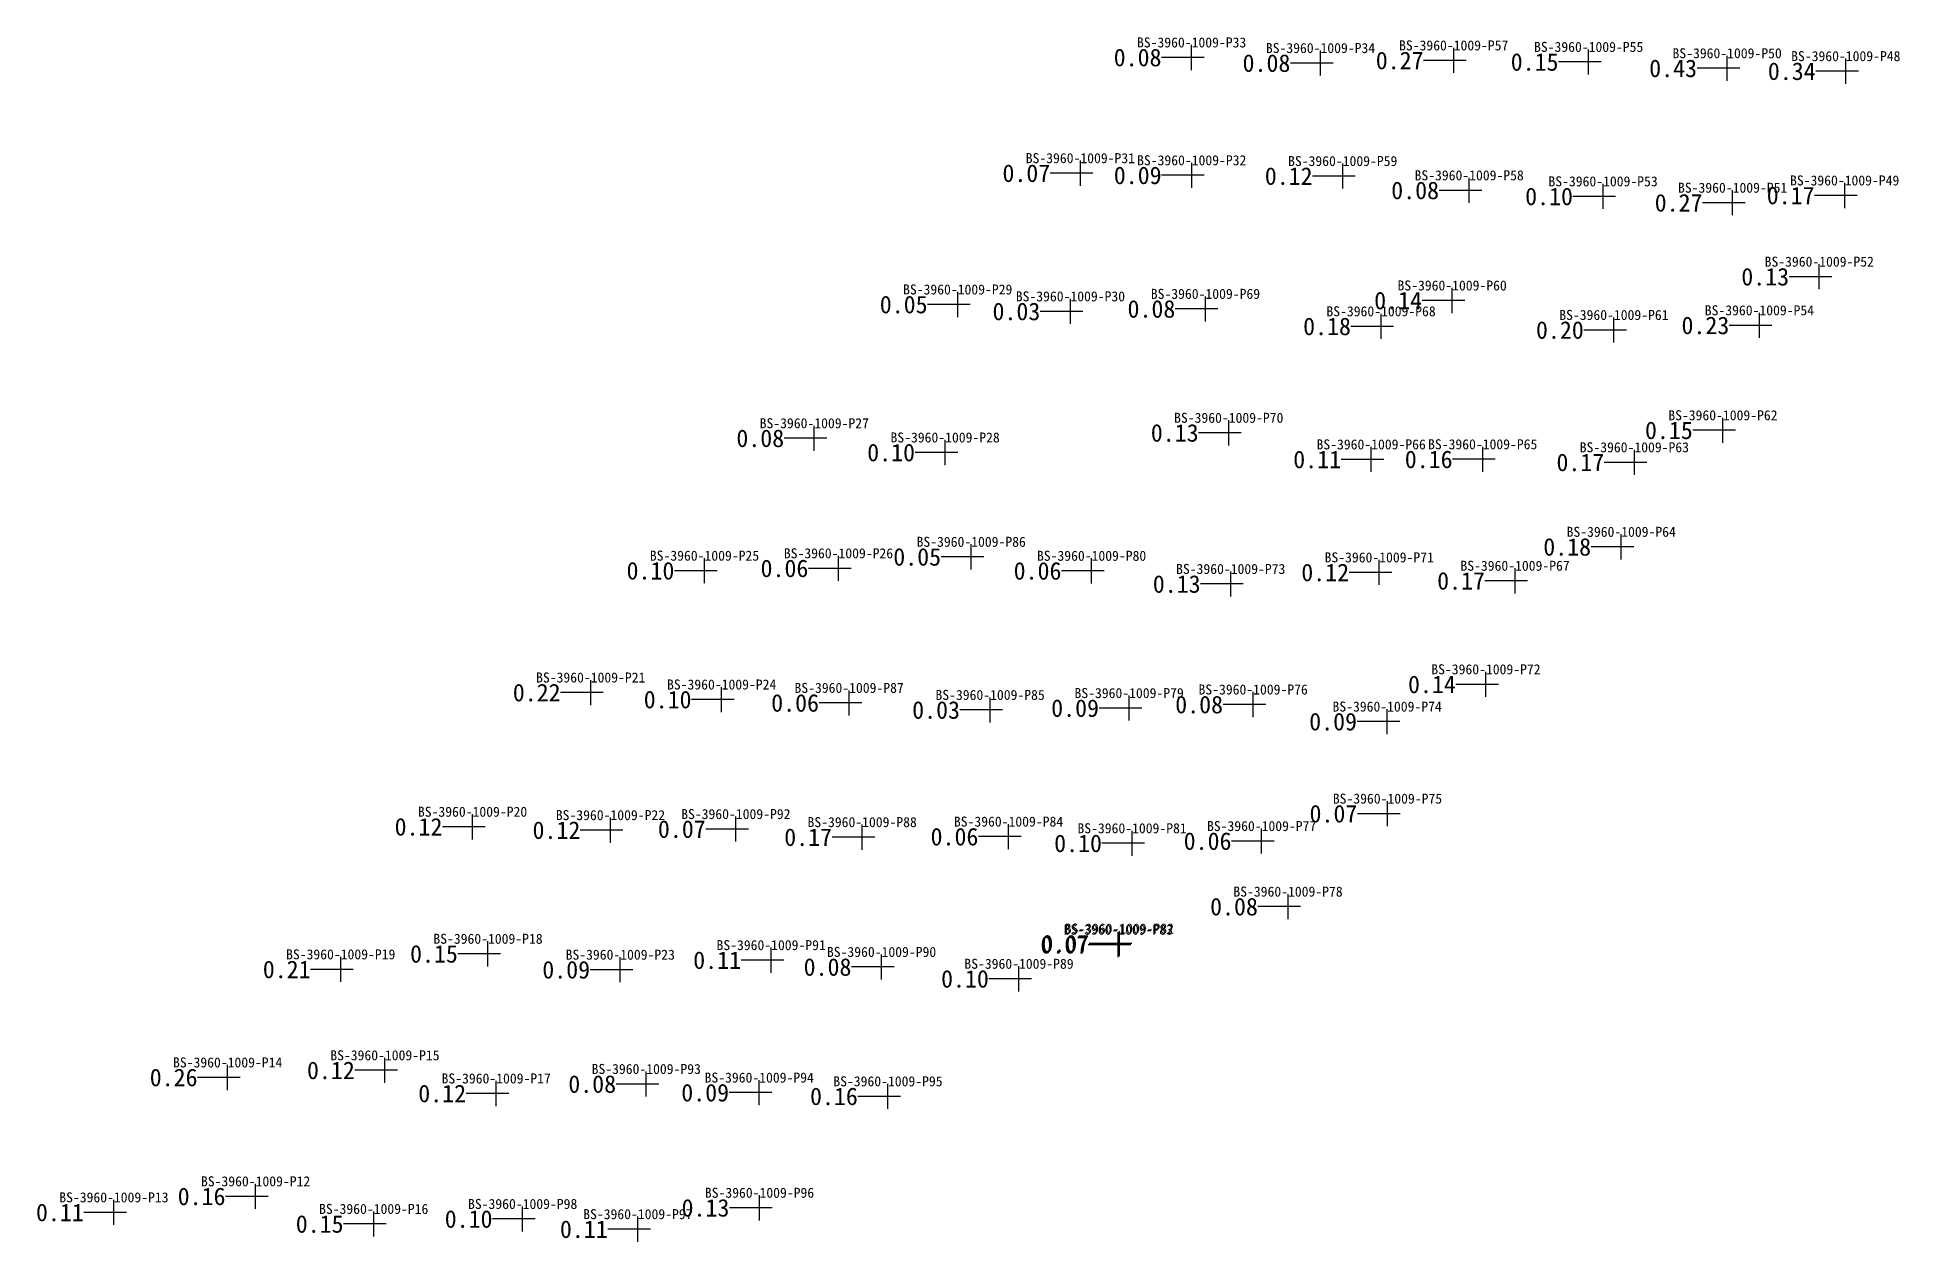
# Model space of a CAD drawing. Header units: inches. Extents: x 469908 to 470062, y 4349724 to 4349845.
# Drawn here: x 469950.6 to 470024.8, y 4349770.4 to 4349818.4 of the extents above; entities that cross this region are included whole.
import ezdxf
from ezdxf.enums import TextEntityAlignment as Align

# ---------------------------------------------------------------- set-up
doc = ezdxf.new("R2010")
doc.units = ezdxf.units.IN
doc.header["$MEASUREMENT"] = 0
for name, color, linetype, lineweight in [('孔口文字', 7, 'Continuous', 0), ('点', 7, 'Continuous', 0), ('线条', 7, 'Continuous', 0), ('钻孔', 7, 'Continuous', 0)]:
    doc.layers.add(name, color=color, linetype=linetype, lineweight=lineweight)
doc.styles.add('3dmine_textStyle_2', font='simsunb.ttf', dxfattribs={"height": 1})

msp = doc.modelspace()

# ---------------------------------------------------------------- texts
at = {"layer": '孔口文字', "color": 138, "linetype": 'Continuous', "lineweight": 0, "true_color": 0x004c4c, "style": '3dmine_textStyle_2'}
for s, p in [('BS-3960-1009-P33', (469996.627, 4349817.949, 3958.533)), ('BS-3960-1009-P57', (470007.069, 4349817.831, 3956.798)), ('BS-3960-1009-P34', (470001.762, 4349817.726, 3957.793)), ('BS-3960-1009-P55', (470012.446, 4349817.771, 3956.545)), ('BS-3960-1009-P50', (470017.964, 4349817.518, 3956.239)), ('BS-3960-1009-P48', (470022.692, 4349817.403, 3955.993)), ('BS-3960-1009-P31', (469992.194, 4349813.337, 3959.92)), ('BS-3960-1009-P32', (469996.631, 4349813.253, 3958.812)), ('BS-3960-1009-P59', (470002.647, 4349813.223, 3957.641)), ('BS-3960-1009-P58', (470007.686, 4349812.653, 3956.856)), ('BS-3960-1009-P53', (470013.021, 4349812.413, 3956.379)), ('BS-3960-1009-P51', (470018.183, 4349812.159, 3956.181)), ('BS-3960-1009-P49', (470022.647, 4349812.449, 3956.145)), ('BS-3960-1009-P52', (470021.634, 4349809.212, 3956.14)), ('BS-3960-1009-P60', (470007.007, 4349808.263, 3956.946)), ('BS-3960-1009-P29', (469987.307, 4349808.104, 3960.315)), ('BS-3960-1009-P30', (469991.798, 4349807.829, 3960.406)), ('BS-3960-1009-P69', (469997.178, 4349807.929, 3959.553)), ('BS-3960-1009-P68', (470004.175, 4349807.234, 3957.406)), ('BS-3960-1009-P61', (470013.452, 4349807.088, 3956.518)), ('BS-3960-1009-P54', (470019.25, 4349807.273, 3956.302)), ('BS-3960-1009-P70', (469998.106, 4349802.989, 3959.322)), ('BS-3960-1009-P62', (470017.796, 4349803.091, 3956.435)), ('BS-3960-1009-P27', (469981.593, 4349802.774, 3960.328)), ('BS-3960-1009-P28', (469986.806, 4349802.206, 3960.413)), ('BS-3960-1009-P66', (470003.781, 4349801.93, 3957.758)), ('BS-3960-1009-P65', (470008.225, 4349801.935, 3956.835)), ('BS-3960-1009-P63', (470014.268, 4349801.814, 3956.624)), ('BS-3960-1009-P86', (469987.845, 4349798.048, 3960.418)), ('BS-3960-1009-P64', (470013.744, 4349798.446, 3956.953)), ('BS-3960-1009-P25', (469977.218, 4349797.495, 3960.423)), ('BS-3960-1009-P26', (469982.557, 4349797.59, 3960.321)), ('BS-3960-1009-P80', (469992.641, 4349797.49, 3960.29)), ('BS-3960-1009-P71', (470004.102, 4349797.427, 3957.901)), ('BS-3960-1009-P67', (470009.514, 4349797.093, 3957.532)), ('BS-3960-1009-P73', (469998.185, 4349796.966, 3958.884)), ('BS-3960-1009-P21', (469972.685, 4349792.64, 3960.329)), ('BS-3960-1009-P72', (470008.354, 4349792.967, 3958.117)), ('BS-3960-1009-P24', (469977.902, 4349792.361, 3960.44)), ('BS-3960-1009-P87', (469982.981, 4349792.227, 3960.319)), ('BS-3960-1009-P85', (469988.598, 4349791.946, 3960.088)), ('BS-3960-1009-P79', (469994.137, 4349792.02, 3959.677)), ('BS-3960-1009-P76', (469999.079, 4349792.162, 3959.393)), ('BS-3960-1009-P74', (470004.417, 4349791.482, 3958.742)), ('BS-3960-1009-P75', (470004.43, 4349787.813, 3959.315)), ('BS-3960-1009-P20', (469967.977, 4349787.29, 3960.347)), ('BS-3960-1009-P22', (469973.471, 4349787.156, 3960.157)), ('BS-3960-1009-P92', (469978.467, 4349787.198, 3960.186)), ('BS-3960-1009-P88', (469983.5, 4349786.877, 3960.113)), ('BS-3960-1009-P84', (469989.332, 4349786.897, 3960.024)), ('BS-3960-1009-P81', (469994.255, 4349786.632, 3960.067)), ('BS-3960-1009-P77', (469999.416, 4349786.72, 3959.824)), ('BS-3960-1009-P78', (470000.468, 4349784.108, 3959.984)), ('BS-3960-1009-P18', (469968.592, 4349782.227, 3960.208)), ('BS-3960-1009-P83', (469993.706, 4349782.589, 3960.121)), ('BS-3960-1009-P82', (469993.747, 4349782.635, 3960.148)), ('BS-3960-1009-P19', (469962.724, 4349781.607, 3960.429)), ('BS-3960-1009-P23', (469973.861, 4349781.594, 3960.049)), ('BS-3960-1009-P91', (469979.874, 4349781.975, 3960.243)), ('BS-3960-1009-P90', (469984.273, 4349781.703, 3960.169)), ('BS-3960-1009-P89', (469989.749, 4349781.231, 3960.154)), ('BS-3960-1009-P14', (469958.219, 4349777.3, 3960.585)), ('BS-3960-1009-P15', (469964.485, 4349777.585, 3960.541)), ('BS-3960-1009-P93', (469974.897, 4349777.039, 3960.401)), ('BS-3960-1009-P17', (469968.919, 4349776.661, 3960.495)), ('BS-3960-1009-P94', (469979.398, 4349776.695, 3960.702)), ('BS-3960-1009-P95', (469984.528, 4349776.548, 3960.419)), ('BS-3960-1009-P12', (469959.333, 4349772.562, 3960.726)), ('BS-3960-1009-P13', (469953.687, 4349771.922, 3960.841)), ('BS-3960-1009-P96', (469979.41, 4349772.106, 3960.888)), ('BS-3960-1009-P16', (469964.038, 4349771.462, 3960.724)), ('BS-3960-1009-P98', (469969.973, 4349771.66, 3960.646)), ('BS-3960-1009-P97', (469974.563, 4349771.253, 3960.764))]:
    msp.add_text(s, height=0.4, dxfattribs=at).set_placement(p, align=Align.CENTER)
at = {"layer": '钻孔', "color": 8, "linetype": 'Continuous', "lineweight": 0, "true_color": 0x808080, "style": '3dmine_textStyle_2'}
for s, p in [('0.08', (469995.427, 4349817.549, 3958.533)), ('0.08', (470000.562, 4349817.326, 3957.793)), ('0.27', (470005.869, 4349817.431, 3956.798)), ('0.15', (470011.246, 4349817.371, 3956.545)), ('0.43', (470016.764, 4349817.118, 3956.239)), ('0.34', (470021.492, 4349817.003, 3955.993)), ('0.07', (469990.994, 4349812.937, 3959.92)), ('0.09', (469995.431, 4349812.853, 3958.812)), ('0.12', (470001.447, 4349812.823, 3957.641)), ('0.08', (470006.486, 4349812.253, 3956.856)), ('0.10', (470011.821, 4349812.013, 3956.379)), ('0.17', (470021.447, 4349812.049, 3956.145)), ('0.27', (470016.983, 4349811.759, 3956.181)), ('0.13', (470020.434, 4349808.812, 3956.14)), ('0.05', (469986.107, 4349807.704, 3960.315)), ('0.08', (469995.978, 4349807.529, 3959.553)), ('0.14', (470005.807, 4349807.863, 3956.946)), ('0.03', (469990.598, 4349807.429, 3960.406)), ('0.18', (470002.975, 4349806.834, 3957.406)), ('0.23', (470018.05, 4349806.873, 3956.302)), ('0.20', (470012.252, 4349806.688, 3956.518)), ('0.08', (469980.393, 4349802.374, 3960.328)), ('0.13', (469996.906, 4349802.589, 3959.322)), ('0.15', (470016.596, 4349802.691, 3956.435)), ('0.10', (469985.606, 4349801.806, 3960.413)), ('0.11', (470002.581, 4349801.53, 3957.758)), ('0.16', (470007.025, 4349801.535, 3956.835)), ('0.17', (470013.068, 4349801.414, 3956.624)), ('0.18', (470012.544, 4349798.046, 3956.953)), ('0.10', (469976.018, 4349797.095, 3960.423)), ('0.06', (469981.357, 4349797.19, 3960.321)), ('0.05', (469986.645, 4349797.648, 3960.418)), ('0.06', (469991.441, 4349797.09, 3960.29)), ('0.13', (469996.985, 4349796.566, 3958.884)), ('0.12', (470002.902, 4349797.027, 3957.901)), ('0.17', (470008.314, 4349796.693, 3957.532)), ('0.22', (469971.485, 4349792.24, 3960.329)), ('0.10', (469976.702, 4349791.961, 3960.44)), ('0.14', (470007.154, 4349792.567, 3958.117)), ('0.06', (469981.781, 4349791.827, 3960.319)), ('0.03', (469987.398, 4349791.546, 3960.088)), ('0.09', (469992.937, 4349791.62, 3959.677)), ('0.08', (469997.879, 4349791.762, 3959.393)), ('0.09', (470003.217, 4349791.082, 3958.742)), ('0.12', (469966.777, 4349786.89, 3960.347)), ('0.12', (469972.271, 4349786.756, 3960.157)), ('0.07', (469977.267, 4349786.798, 3960.186)), ('0.07', (470003.23, 4349787.413, 3959.315)), ('0.17', (469982.3, 4349786.477, 3960.113)), ('0.06', (469988.132, 4349786.497, 3960.024)), ('0.10', (469993.055, 4349786.232, 3960.067)), ('0.06', (469998.216, 4349786.32, 3959.824)), ('0.08', (469999.268, 4349783.708, 3959.984)), ('0.07', (469992.547, 4349782.235, 3960.148)), ('0.15', (469967.392, 4349781.827, 3960.208)), ('0.11', (469978.674, 4349781.575, 3960.243)), ('0.07', (469992.506, 4349782.189, 3960.121)), ('0.21', (469961.524, 4349781.207, 3960.429)), ('0.09', (469972.661, 4349781.194, 3960.049)), ('0.08', (469983.073, 4349781.303, 3960.169)), ('0.10', (469988.549, 4349780.831, 3960.154)), ('0.12', (469963.285, 4349777.185, 3960.541)), ('0.26', (469957.019, 4349776.9, 3960.585)), ('0.08', (469973.697, 4349776.639, 3960.401)), ('0.12', (469967.719, 4349776.261, 3960.495)), ('0.09', (469978.198, 4349776.295, 3960.702)), ('0.16', (469983.328, 4349776.148, 3960.419)), ('0.16', (469958.133, 4349772.162, 3960.726)), ('0.11', (469952.487, 4349771.522, 3960.841)), ('0.10', (469968.773, 4349771.26, 3960.646)), ('0.13', (469978.21, 4349771.706, 3960.888)), ('0.15', (469962.838, 4349771.062, 3960.724)), ('0.11', (469973.363, 4349770.853, 3960.764))]:
    msp.add_text(s, height=0.7, dxfattribs=at).set_placement(p, align=Align.MIDDLE_RIGHT)

# ---------------------------------------------------------------- hatches: boundary and pattern name
at = {"layer": '钻孔', "linetype": 'Continuous', "lineweight": 0, "true_color": 0x808080, "extrusion": (0, 1, 0)}
for points in [[(-469997.627, 3949.533), (-469996.627, 3949.533), (-469996.627, 3958.533), (-469997.627, 3958.533)], [(-470002.762, 3949.793), (-470001.762, 3949.793), (-470001.762, 3957.793), (-470002.762, 3957.793)], [(-470008.069, 3949.798), (-470007.069, 3949.798), (-470007.069, 3956.798), (-470008.069, 3956.798)], [(-470013.446, 3949.545), (-470012.446, 3949.545), (-470012.446, 3956.545), (-470013.446, 3956.545)], [(-470018.964, 3950.239), (-470017.964, 3950.239), (-470017.964, 3956.239), (-470018.964, 3956.239)], [(-470023.692, 3949.993), (-470022.692, 3949.993), (-470022.692, 3955.993), (-470023.692, 3955.993)], [(-469993.194, 3949.92), (-469992.194, 3949.92), (-469992.194, 3959.92), (-469993.194, 3959.92)], [(-469997.631, 3949.812), (-469996.631, 3949.812), (-469996.631, 3958.812), (-469997.631, 3958.812)], [(-470003.647, 3949.641), (-470002.647, 3949.641), (-470002.647, 3957.641), (-470003.647, 3957.641)], [(-470008.686, 3949.856), (-470007.686, 3949.856), (-470007.686, 3956.856), (-470008.686, 3956.856)], [(-470014.021, 3950.379), (-470013.021, 3950.379), (-470013.021, 3956.379), (-470014.021, 3956.379)], [(-470019.183, 3950.181), (-470018.183, 3950.181), (-470018.183, 3956.181), (-470019.183, 3956.181)], [(-470023.647, 3950.145), (-470022.647, 3950.145), (-470022.647, 3956.145), (-470023.647, 3956.145)], [(-470022.634, 3950.14), (-470021.634, 3950.14), (-470021.634, 3956.14), (-470022.634, 3956.14)], [(-470008.007, 3949.946), (-470007.007, 3949.946), (-470007.007, 3956.946), (-470008.007, 3956.946)], [(-469988.307, 3950.315), (-469987.307, 3950.315), (-469987.307, 3960.315), (-469988.307, 3960.315)], [(-469992.798, 3950.406), (-469991.798, 3950.406), (-469991.798, 3960.406), (-469992.798, 3960.406)], [(-469998.178, 3949.553), (-469997.178, 3949.553), (-469997.178, 3959.553), (-469998.178, 3959.553)], [(-470005.175, 3950.406), (-470004.175, 3950.406), (-470004.175, 3957.406), (-470005.175, 3957.406)], [(-470014.452, 3949.518), (-470013.452, 3949.518), (-470013.452, 3956.518), (-470014.452, 3956.518)], [(-470020.25, 3950.302), (-470019.25, 3950.302), (-470019.25, 3956.302), (-470020.25, 3956.302)], [(-470018.796, 3950.435), (-470017.796, 3950.435), (-470017.796, 3956.435), (-470018.796, 3956.435)], [(-469982.593, 3950.328), (-469981.593, 3950.328), (-469981.593, 3960.328), (-469982.593, 3960.328)], [(-469999.106, 3950.322), (-469998.106, 3950.322), (-469998.106, 3959.322), (-469999.106, 3959.322)], [(-469987.806, 3950.413), (-469986.806, 3950.413), (-469986.806, 3960.413), (-469987.806, 3960.413)], [(-470004.781, 3949.758), (-470003.781, 3949.758), (-470003.781, 3957.758), (-470004.781, 3957.758)], [(-470009.225, 3949.835), (-470008.225, 3949.835), (-470008.225, 3956.835), (-470009.225, 3956.835)], [(-470015.268, 3949.624), (-470014.268, 3949.624), (-470014.268, 3956.624), (-470015.268, 3956.624)], [(-469988.845, 3950.418), (-469987.845, 3950.418), (-469987.845, 3960.418), (-469988.845, 3960.418)], [(-470014.744, 3949.953), (-470013.744, 3949.953), (-470013.744, 3956.953), (-470014.744, 3956.953)], [(-469978.218, 3950.423), (-469977.218, 3950.423), (-469977.218, 3960.423), (-469978.218, 3960.423)], [(-469983.557, 3950.321), (-469982.557, 3950.321), (-469982.557, 3960.321), (-469983.557, 3960.321)], [(-469993.641, 3950.29), (-469992.641, 3950.29), (-469992.641, 3960.29), (-469993.641, 3960.29)], [(-470005.102, 3949.901), (-470004.102, 3949.901), (-470004.102, 3957.901), (-470005.102, 3957.901)], [(-470010.514, 3949.532), (-470009.514, 3949.532), (-470009.514, 3957.532), (-470010.514, 3957.532)], [(-469999.185, 3949.884), (-469998.185, 3949.884), (-469998.185, 3958.884), (-469999.185, 3958.884)], [(-469973.685, 3950.329), (-469972.685, 3950.329), (-469972.685, 3960.329), (-469973.685, 3960.329)], [(-470009.354, 3950.117), (-470008.354, 3950.117), (-470008.354, 3958.117), (-470009.354, 3958.117)], [(-469978.902, 3950.44), (-469977.902, 3950.44), (-469977.902, 3960.44), (-469978.902, 3960.44)], [(-469983.981, 3950.319), (-469982.981, 3950.319), (-469982.981, 3960.319), (-469983.981, 3960.319)], [(-469989.598, 3950.088), (-469988.598, 3950.088), (-469988.598, 3960.088), (-469989.598, 3960.088)], [(-469995.137, 3949.677), (-469994.137, 3949.677), (-469994.137, 3959.677), (-469995.137, 3959.677)], [(-470000.079, 3950.393), (-469999.079, 3950.393), (-469999.079, 3959.393), (-470000.079, 3959.393)], [(-470005.417, 3949.742), (-470004.417, 3949.742), (-470004.417, 3958.742), (-470005.417, 3958.742)], [(-470005.43, 3950.315), (-470004.43, 3950.315), (-470004.43, 3959.315), (-470005.43, 3959.315)], [(-469968.977, 3950.347), (-469967.977, 3950.347), (-469967.977, 3960.347), (-469968.977, 3960.347)], [(-469974.471, 3950.157), (-469973.471, 3950.157), (-469973.471, 3960.157), (-469974.471, 3960.157)], [(-469979.467, 3950.186), (-469978.467, 3950.186), (-469978.467, 3960.186), (-469979.467, 3960.186)], [(-469984.5, 3950.113), (-469983.5, 3950.113), (-469983.5, 3960.113), (-469984.5, 3960.113)], [(-469990.332, 3950.024), (-469989.332, 3950.024), (-469989.332, 3960.024), (-469990.332, 3960.024)], [(-470000.416, 3949.824), (-469999.416, 3949.824), (-469999.416, 3959.824), (-470000.416, 3959.824)], [(-469995.255, 3950.067), (-469994.255, 3950.067), (-469994.255, 3960.067), (-469995.255, 3960.067)], [(-470001.468, 3949.984), (-470000.468, 3949.984), (-470000.468, 3959.984), (-470001.468, 3959.984)], [(-469994.706, 3950.121), (-469993.706, 3950.121), (-469993.706, 3960.121), (-469994.706, 3960.121)], [(-469994.747, 3950.148), (-469993.747, 3950.148), (-469993.747, 3960.148), (-469994.747, 3960.148)], [(-469963.724, 3950.429), (-469962.724, 3950.429), (-469962.724, 3960.429), (-469963.724, 3960.429)], [(-469969.592, 3950.208), (-469968.592, 3950.208), (-469968.592, 3960.208), (-469969.592, 3960.208)], [(-469974.861, 3950.049), (-469973.861, 3950.049), (-469973.861, 3960.049), (-469974.861, 3960.049)], [(-469980.874, 3950.243), (-469979.874, 3950.243), (-469979.874, 3960.243), (-469980.874, 3960.243)], [(-469985.273, 3950.169), (-469984.273, 3950.169), (-469984.273, 3960.169), (-469985.273, 3960.169)], [(-469990.749, 3950.154), (-469989.749, 3950.154), (-469989.749, 3960.154), (-469990.749, 3960.154)], [(-469959.219, 3949.585), (-469958.219, 3949.585), (-469958.219, 3960.585), (-469959.219, 3960.585)], [(-469965.485, 3949.541), (-469964.485, 3949.541), (-469964.485, 3960.541), (-469965.485, 3960.541)], [(-469969.919, 3950.495), (-469968.919, 3950.495), (-469968.919, 3960.495), (-469969.919, 3960.495)], [(-469975.897, 3950.401), (-469974.897, 3950.401), (-469974.897, 3960.401), (-469975.897, 3960.401)], [(-469980.398, 3949.702), (-469979.398, 3949.702), (-469979.398, 3960.702), (-469980.398, 3960.702)], [(-469985.528, 3950.419), (-469984.528, 3950.419), (-469984.528, 3960.419), (-469985.528, 3960.419)], [(-469954.687, 3949.841), (-469953.687, 3949.841), (-469953.687, 3960.841), (-469954.687, 3960.841)], [(-469960.333, 3949.726), (-469959.333, 3949.726), (-469959.333, 3960.726), (-469960.333, 3960.726)], [(-469980.41, 3949.888), (-469979.41, 3949.888), (-469979.41, 3960.888), (-469980.41, 3960.888)], [(-469965.038, 3949.724), (-469964.038, 3949.724), (-469964.038, 3960.724), (-469965.038, 3960.724)], [(-469970.973, 3949.646), (-469969.973, 3949.646), (-469969.973, 3960.646), (-469970.973, 3960.646)], [(-469975.563, 3949.764), (-469974.563, 3949.764), (-469974.563, 3960.764), (-469975.563, 3960.764)]]:
    msp.add_hatch(color=8, dxfattribs=at).paths.add_polyline_path(points, flags=0)

# ---------------------------------------------------------------- linework, layer by layer
at = {"layer": '点', "color": 138, "linetype": 'Continuous', "lineweight": 0, "true_color": 0x004c4c}
for points, elevation in [([(469997.127, 4349817.549), (469996.127, 4349817.549)], 3958.533), ([(469996.627, 4349817.049), (469996.627, 4349818.049)], 3958.533), ([(470001.762, 4349816.826), (470001.762, 4349817.826)], 3957.793), ([(470007.069, 4349816.931), (470007.069, 4349817.931)], 3956.798), ([(470012.446, 4349816.871), (470012.446, 4349817.871)], 3956.545), ([(470017.964, 4349816.618), (470017.964, 4349817.618)], 3956.239), ([(470022.692, 4349816.503), (470022.692, 4349817.503)], 3955.993), ([(470002.262, 4349817.326), (470001.262, 4349817.326)], 3957.793), ([(470007.569, 4349817.431), (470006.569, 4349817.431)], 3956.798), ([(470012.946, 4349817.371), (470011.946, 4349817.371)], 3956.545), ([(470018.464, 4349817.118), (470017.464, 4349817.118)], 3956.239), ([(470023.192, 4349817.003), (470022.192, 4349817.003)], 3955.993), ([(469992.194, 4349812.437), (469992.194, 4349813.437)], 3959.92), ([(469996.631, 4349812.353), (469996.631, 4349813.353)], 3958.812), ([(470002.647, 4349812.323), (470002.647, 4349813.323)], 3957.641), ([(469992.694, 4349812.937), (469991.694, 4349812.937)], 3959.92), ([(469997.131, 4349812.853), (469996.131, 4349812.853)], 3958.812), ([(470003.147, 4349812.823), (470002.147, 4349812.823)], 3957.641), ([(470007.686, 4349811.753), (470007.686, 4349812.753)], 3956.856), ([(470013.021, 4349811.513), (470013.021, 4349812.513)], 3956.379), ([(470022.647, 4349811.549), (470022.647, 4349812.549)], 3956.145), ([(470008.186, 4349812.253), (470007.186, 4349812.253)], 3956.856), ([(470013.521, 4349812.013), (470012.521, 4349812.013)], 3956.379), ([(470018.683, 4349811.759), (470017.683, 4349811.759)], 3956.181), ([(470018.183, 4349811.259), (470018.183, 4349812.259)], 3956.181), ([(470023.147, 4349812.049), (470022.147, 4349812.049)], 3956.145), ([(470021.634, 4349808.312), (470021.634, 4349809.312)], 3956.14), ([(470022.134, 4349808.812), (470021.134, 4349808.812)], 3956.14), ([(469987.307, 4349807.204), (469987.307, 4349808.204)], 3960.315), ([(469991.798, 4349806.929), (469991.798, 4349807.929)], 3960.406), ([(469997.178, 4349807.029), (469997.178, 4349808.029)], 3959.553), ([(470007.507, 4349807.863), (470006.507, 4349807.863)], 3956.946), ([(470007.007, 4349807.363), (470007.007, 4349808.363)], 3956.946), ([(469987.807, 4349807.704), (469986.807, 4349807.704)], 3960.315), ([(469992.298, 4349807.429), (469991.298, 4349807.429)], 3960.406), ([(469997.678, 4349807.529), (469996.678, 4349807.529)], 3959.553), ([(470004.175, 4349806.334), (470004.175, 4349807.334)], 3957.406), ([(470013.452, 4349806.188), (470013.452, 4349807.188)], 3956.518), ([(470019.25, 4349806.373), (470019.25, 4349807.373)], 3956.302), ([(470004.675, 4349806.834), (470003.675, 4349806.834)], 3957.406), ([(470013.952, 4349806.688), (470012.952, 4349806.688)], 3956.518), ([(470019.75, 4349806.873), (470018.75, 4349806.873)], 3956.302), ([(469981.593, 4349801.874), (469981.593, 4349802.874)], 3960.328), ([(469998.106, 4349802.089), (469998.106, 4349803.089)], 3959.322), ([(470018.296, 4349802.691), (470017.296, 4349802.691)], 3956.435), ([(470017.796, 4349802.191), (470017.796, 4349803.191)], 3956.435), ([(469982.093, 4349802.374), (469981.093, 4349802.374)], 3960.328), ([(469986.806, 4349801.306), (469986.806, 4349802.306)], 3960.413), ([(469998.606, 4349802.589), (469997.606, 4349802.589)], 3959.322), ([(470003.781, 4349801.03), (470003.781, 4349802.03)], 3957.758), ([(470008.225, 4349801.035), (470008.225, 4349802.035)], 3956.835), ([(470014.268, 4349800.914), (470014.268, 4349801.914)], 3956.624), ([(469987.306, 4349801.806), (469986.306, 4349801.806)], 3960.413), ([(470004.281, 4349801.53), (470003.281, 4349801.53)], 3957.758), ([(470008.725, 4349801.535), (470007.725, 4349801.535)], 3956.835), ([(470014.768, 4349801.414), (470013.768, 4349801.414)], 3956.624), ([(470013.744, 4349797.546), (470013.744, 4349798.546)], 3956.953), ([(469977.218, 4349796.595), (469977.218, 4349797.595)], 3960.423), ([(469982.557, 4349796.69), (469982.557, 4349797.69)], 3960.321), ([(469988.345, 4349797.648), (469987.345, 4349797.648)], 3960.418), ([(469987.845, 4349797.148), (469987.845, 4349798.148)], 3960.418), ([(469992.641, 4349796.59), (469992.641, 4349797.59)], 3960.29), ([(470004.102, 4349796.527), (470004.102, 4349797.527)], 3957.901), ([(470014.244, 4349798.046), (470013.244, 4349798.046)], 3956.953), ([(469977.718, 4349797.095), (469976.718, 4349797.095)], 3960.423), ([(469983.057, 4349797.19), (469982.057, 4349797.19)], 3960.321), ([(469993.141, 4349797.09), (469992.141, 4349797.09)], 3960.29), ([(469998.185, 4349796.066), (469998.185, 4349797.066)], 3958.884), ([(470004.602, 4349797.027), (470003.602, 4349797.027)], 3957.901), ([(470010.014, 4349796.693), (470009.014, 4349796.693)], 3957.532), ([(470009.514, 4349796.193), (470009.514, 4349797.193)], 3957.532), ([(469998.685, 4349796.566), (469997.685, 4349796.566)], 3958.884), ([(470008.354, 4349792.067), (470008.354, 4349793.067)], 3958.117), ([(469973.185, 4349792.24), (469972.185, 4349792.24)], 3960.329), ([(469972.685, 4349791.74), (469972.685, 4349792.74)], 3960.329), ([(469977.902, 4349791.461), (469977.902, 4349792.461)], 3960.44), ([(469982.981, 4349791.327), (469982.981, 4349792.327)], 3960.319), ([(469999.079, 4349791.262), (469999.079, 4349792.262)], 3959.393), ([(470008.854, 4349792.567), (470007.854, 4349792.567)], 3958.117), ([(469978.402, 4349791.961), (469977.402, 4349791.961)], 3960.44), ([(469983.481, 4349791.827), (469982.481, 4349791.827)], 3960.319), ([(469989.098, 4349791.546), (469988.098, 4349791.546)], 3960.088), ([(469988.598, 4349791.046), (469988.598, 4349792.046)], 3960.088), ([(469994.637, 4349791.62), (469993.637, 4349791.62)], 3959.677), ([(469994.137, 4349791.12), (469994.137, 4349792.12)], 3959.677), ([(469999.579, 4349791.762), (469998.579, 4349791.762)], 3959.393), ([(470004.417, 4349790.582), (470004.417, 4349791.582)], 3958.742), ([(470004.917, 4349791.082), (470003.917, 4349791.082)], 3958.742), ([(470004.43, 4349786.913), (470004.43, 4349787.913)], 3959.315), ([(469967.977, 4349786.39), (469967.977, 4349787.39)], 3960.347), ([(469973.471, 4349786.256), (469973.471, 4349787.256)], 3960.157), ([(469978.467, 4349786.298), (469978.467, 4349787.298)], 3960.186), ([(470004.93, 4349787.413), (470003.93, 4349787.413)], 3959.315), ([(469968.477, 4349786.89), (469967.477, 4349786.89)], 3960.347), ([(469973.971, 4349786.756), (469972.971, 4349786.756)], 3960.157), ([(469978.967, 4349786.798), (469977.967, 4349786.798)], 3960.186), ([(469984, 4349786.477), (469983, 4349786.477)], 3960.113), ([(469983.5, 4349785.977), (469983.5, 4349786.977)], 3960.113), ([(469989.832, 4349786.497), (469988.832, 4349786.497)], 3960.024), ([(469989.332, 4349785.997), (469989.332, 4349786.997)], 3960.024), ([(469994.255, 4349785.732), (469994.255, 4349786.732)], 3960.067), ([(469999.916, 4349786.32), (469998.916, 4349786.32)], 3959.824), ([(469999.416, 4349785.82), (469999.416, 4349786.82)], 3959.824), ([(469994.755, 4349786.232), (469993.755, 4349786.232)], 3960.067), ([(470000.468, 4349783.208), (470000.468, 4349784.208)], 3959.984), ([(470000.968, 4349783.708), (469999.968, 4349783.708)], 3959.984), ([(469993.706, 4349781.689), (469993.706, 4349782.689)], 3960.121), ([(469993.747, 4349781.735), (469993.747, 4349782.735)], 3960.148), ([(469968.592, 4349781.327), (469968.592, 4349782.327)], 3960.208), ([(469979.874, 4349781.075), (469979.874, 4349782.075)], 3960.243), ([(469994.206, 4349782.189), (469993.206, 4349782.189)], 3960.121), ([(469994.247, 4349782.235), (469993.247, 4349782.235)], 3960.148), ([(469963.224, 4349781.207), (469962.224, 4349781.207)], 3960.429), ([(469962.724, 4349780.707), (469962.724, 4349781.707)], 3960.429), ([(469969.092, 4349781.827), (469968.092, 4349781.827)], 3960.208), ([(469974.361, 4349781.194), (469973.361, 4349781.194)], 3960.049), ([(469973.861, 4349780.694), (469973.861, 4349781.694)], 3960.049), ([(469980.374, 4349781.575), (469979.374, 4349781.575)], 3960.243), ([(469984.773, 4349781.303), (469983.773, 4349781.303)], 3960.169), ([(469984.273, 4349780.803), (469984.273, 4349781.803)], 3960.169), ([(469989.749, 4349780.331), (469989.749, 4349781.331)], 3960.154), ([(469990.249, 4349780.831), (469989.249, 4349780.831)], 3960.154), ([(469958.219, 4349776.4), (469958.219, 4349777.4)], 3960.585), ([(469964.485, 4349776.685), (469964.485, 4349777.685)], 3960.541), ([(469958.719, 4349776.9), (469957.719, 4349776.9)], 3960.585), ([(469964.985, 4349777.185), (469963.985, 4349777.185)], 3960.541), ([(469968.919, 4349775.761), (469968.919, 4349776.761)], 3960.495), ([(469974.897, 4349776.139), (469974.897, 4349777.139)], 3960.401), ([(469979.398, 4349775.795), (469979.398, 4349776.795)], 3960.702), ([(469984.528, 4349775.648), (469984.528, 4349776.648)], 3960.419), ([(469969.419, 4349776.261), (469968.419, 4349776.261)], 3960.495), ([(469975.397, 4349776.639), (469974.397, 4349776.639)], 3960.401), ([(469979.898, 4349776.295), (469978.898, 4349776.295)], 3960.702), ([(469985.028, 4349776.148), (469984.028, 4349776.148)], 3960.419), ([(469959.333, 4349771.662), (469959.333, 4349772.662)], 3960.726), ([(469979.41, 4349771.206), (469979.41, 4349772.206)], 3960.888), ([(469954.187, 4349771.522), (469953.187, 4349771.522)], 3960.841), ([(469953.687, 4349771.022), (469953.687, 4349772.022)], 3960.841), ([(469959.833, 4349772.162), (469958.833, 4349772.162)], 3960.726), ([(469964.038, 4349770.562), (469964.038, 4349771.562)], 3960.724), ([(469969.973, 4349770.76), (469969.973, 4349771.76)], 3960.646), ([(469979.91, 4349771.706), (469978.91, 4349771.706)], 3960.888), ([(469964.538, 4349771.062), (469963.538, 4349771.062)], 3960.724), ([(469970.473, 4349771.26), (469969.473, 4349771.26)], 3960.646), ([(469975.063, 4349770.853), (469974.063, 4349770.853)], 3960.764), ([(469974.563, 4349770.353), (469974.563, 4349771.353)], 3960.764)]:
    msp.add_lwpolyline(points, dxfattribs=dict(at, elevation=elevation))
at = {"layer": '线条', "color": 138, "linetype": 'Continuous', "lineweight": 0, "true_color": 0x004c4c}
for points, elevation in [([(469996.627, 4349817.549), (469996.627, 4349817.549), (469996.627, 4349817.549)], 3958.533), ([(470001.762, 4349817.326), (470001.762, 4349817.326), (470001.762, 4349817.326)], 3957.793), ([(470007.069, 4349817.431), (470007.069, 4349817.431), (470007.069, 4349817.431)], 3956.798), ([(470012.446, 4349817.371), (470012.446, 4349817.371), (470012.446, 4349817.371)], 3956.545), ([(470017.964, 4349817.118), (470017.964, 4349817.118), (470017.964, 4349817.118)], 3956.239), ([(470022.692, 4349817.003), (470022.692, 4349817.003), (470022.692, 4349817.003)], 3955.993), ([(469992.194, 4349812.937), (469992.194, 4349812.937), (469992.194, 4349812.937)], 3959.92), ([(469996.631, 4349812.853), (469996.631, 4349812.853), (469996.631, 4349812.853)], 3958.812), ([(470002.647, 4349812.823), (470002.647, 4349812.823), (470002.647, 4349812.823)], 3957.641), ([(470007.686, 4349812.253), (470007.686, 4349812.253), (470007.686, 4349812.253)], 3956.856), ([(470013.021, 4349812.013), (470013.021, 4349812.013), (470013.021, 4349812.013)], 3956.379), ([(470018.183, 4349811.759), (470018.183, 4349811.759), (470018.183, 4349811.759)], 3956.181), ([(470022.647, 4349812.049), (470022.647, 4349812.049), (470022.647, 4349812.049)], 3956.145), ([(470021.634, 4349808.812), (470021.634, 4349808.812), (470021.634, 4349808.812)], 3956.14), ([(470007.007, 4349807.863), (470007.007, 4349807.863), (470007.007, 4349807.863)], 3956.946), ([(469987.307, 4349807.704), (469987.307, 4349807.704), (469987.307, 4349807.704)], 3960.315), ([(469991.798, 4349807.429), (469991.798, 4349807.429), (469991.798, 4349807.429)], 3960.406), ([(469997.178, 4349807.529), (469997.178, 4349807.529), (469997.178, 4349807.529)], 3959.553), ([(470004.175, 4349806.834), (470004.175, 4349806.834), (470004.175, 4349806.834)], 3957.406), ([(470013.452, 4349806.688), (470013.452, 4349806.688), (470013.452, 4349806.688)], 3956.518), ([(470019.25, 4349806.873), (470019.25, 4349806.873), (470019.25, 4349806.873)], 3956.302), ([(470017.796, 4349802.691), (470017.796, 4349802.691), (470017.796, 4349802.691)], 3956.435), ([(469981.593, 4349802.374), (469981.593, 4349802.374), (469981.593, 4349802.374)], 3960.328), ([(469998.106, 4349802.589), (469998.106, 4349802.589), (469998.106, 4349802.589)], 3959.322), ([(469986.806, 4349801.806), (469986.806, 4349801.806), (469986.806, 4349801.806)], 3960.413), ([(470003.781, 4349801.53), (470003.781, 4349801.53), (470003.781, 4349801.53)], 3957.758), ([(470008.225, 4349801.535), (470008.225, 4349801.535), (470008.225, 4349801.535)], 3956.835), ([(470014.268, 4349801.414), (470014.268, 4349801.414), (470014.268, 4349801.414)], 3956.624), ([(469987.845, 4349797.648), (469987.845, 4349797.648), (469987.845, 4349797.648)], 3960.418), ([(470013.744, 4349798.046), (470013.744, 4349798.046), (470013.744, 4349798.046)], 3956.953), ([(469977.218, 4349797.095), (469977.218, 4349797.095), (469977.218, 4349797.095)], 3960.423), ([(469982.557, 4349797.19), (469982.557, 4349797.19), (469982.557, 4349797.19)], 3960.321), ([(469992.641, 4349797.09), (469992.641, 4349797.09), (469992.641, 4349797.09)], 3960.29), ([(470004.102, 4349797.027), (470004.102, 4349797.027), (470004.102, 4349797.027)], 3957.901), ([(470009.514, 4349796.693), (470009.514, 4349796.693), (470009.514, 4349796.693)], 3957.532), ([(469998.185, 4349796.566), (469998.185, 4349796.566), (469998.185, 4349796.566)], 3958.884), ([(469972.685, 4349792.24), (469972.685, 4349792.24), (469972.685, 4349792.24)], 3960.329), ([(470008.354, 4349792.567), (470008.354, 4349792.567), (470008.354, 4349792.567)], 3958.117), ([(469977.902, 4349791.961), (469977.902, 4349791.961), (469977.902, 4349791.961)], 3960.44), ([(469982.981, 4349791.827), (469982.981, 4349791.827), (469982.981, 4349791.827)], 3960.319), ([(469988.598, 4349791.546), (469988.598, 4349791.546), (469988.598, 4349791.546)], 3960.088), ([(469994.137, 4349791.62), (469994.137, 4349791.62), (469994.137, 4349791.62)], 3959.677), ([(469999.079, 4349791.762), (469999.079, 4349791.762), (469999.079, 4349791.762)], 3959.393), ([(470004.417, 4349791.082), (470004.417, 4349791.082), (470004.417, 4349791.082)], 3958.742), ([(470004.43, 4349787.413), (470004.43, 4349787.413), (470004.43, 4349787.413)], 3959.315), ([(469967.977, 4349786.89), (469967.977, 4349786.89), (469967.977, 4349786.89)], 3960.347), ([(469973.471, 4349786.756), (469973.471, 4349786.756), (469973.471, 4349786.756)], 3960.157), ([(469978.467, 4349786.798), (469978.467, 4349786.798), (469978.467, 4349786.798)], 3960.186), ([(469983.5, 4349786.477), (469983.5, 4349786.477), (469983.5, 4349786.477)], 3960.113), ([(469989.332, 4349786.497), (469989.332, 4349786.497), (469989.332, 4349786.497)], 3960.024), ([(469999.416, 4349786.32), (469999.416, 4349786.32), (469999.416, 4349786.32)], 3959.824), ([(469994.255, 4349786.232), (469994.255, 4349786.232), (469994.255, 4349786.232)], 3960.067), ([(470000.468, 4349783.708), (470000.468, 4349783.708), (470000.468, 4349783.708)], 3959.984), ([(469993.706, 4349782.189), (469993.706, 4349782.189), (469993.706, 4349782.189)], 3960.121), ([(469993.747, 4349782.235), (469993.747, 4349782.235), (469993.747, 4349782.235)], 3960.148), ([(469962.724, 4349781.207), (469962.724, 4349781.207), (469962.724, 4349781.207)], 3960.429), ([(469968.592, 4349781.827), (469968.592, 4349781.827), (469968.592, 4349781.827)], 3960.208), ([(469973.861, 4349781.194), (469973.861, 4349781.194), (469973.861, 4349781.194)], 3960.049), ([(469979.874, 4349781.575), (469979.874, 4349781.575), (469979.874, 4349781.575)], 3960.243), ([(469984.273, 4349781.303), (469984.273, 4349781.303), (469984.273, 4349781.303)], 3960.169), ([(469989.749, 4349780.831), (469989.749, 4349780.831), (469989.749, 4349780.831)], 3960.154), ([(469958.219, 4349776.9), (469958.219, 4349776.9), (469958.219, 4349776.9)], 3960.585), ([(469964.485, 4349777.185), (469964.485, 4349777.185), (469964.485, 4349777.185)], 3960.541), ([(469968.919, 4349776.261), (469968.919, 4349776.261), (469968.919, 4349776.261)], 3960.495), ([(469974.897, 4349776.639), (469974.897, 4349776.639), (469974.897, 4349776.639)], 3960.401), ([(469979.398, 4349776.295), (469979.398, 4349776.295), (469979.398, 4349776.295)], 3960.702), ([(469984.528, 4349776.148), (469984.528, 4349776.148), (469984.528, 4349776.148)], 3960.419), ([(469953.687, 4349771.522), (469953.687, 4349771.522), (469953.687, 4349771.522)], 3960.841), ([(469959.333, 4349772.162), (469959.333, 4349772.162), (469959.333, 4349772.162)], 3960.726), ([(469979.41, 4349771.706), (469979.41, 4349771.706), (469979.41, 4349771.706)], 3960.888), ([(469964.038, 4349771.062), (469964.038, 4349771.062), (469964.038, 4349771.062)], 3960.724), ([(469969.973, 4349771.26), (469969.973, 4349771.26), (469969.973, 4349771.26)], 3960.646), ([(469974.563, 4349770.853), (469974.563, 4349770.853), (469974.563, 4349770.853)], 3960.764)]:
    msp.add_lwpolyline(points, dxfattribs=dict(at, elevation=elevation))
at = {"layer": '钻孔', "color": 8, "linetype": 'Continuous', "lineweight": 0, "true_color": 0x808080}
for points, elevation in [([(469996.627, 4349817.549), (469995.427, 4349817.549)], 3958.533), ([(469996.627, 4349817.549), (469995.427, 4349817.549)], 3949.533), ([(470001.762, 4349817.326), (470000.562, 4349817.326)], 3957.793), ([(470001.762, 4349817.326), (470000.562, 4349817.326)], 3949.793), ([(470007.069, 4349817.431), (470005.869, 4349817.431)], 3956.798), ([(470007.069, 4349817.431), (470005.869, 4349817.431)], 3949.798), ([(470012.446, 4349817.371), (470011.246, 4349817.371)], 3956.545), ([(470012.446, 4349817.371), (470011.246, 4349817.371)], 3949.545), ([(470017.964, 4349817.118), (470016.764, 4349817.118)], 3956.239), ([(470017.964, 4349817.118), (470016.764, 4349817.118)], 3950.239), ([(470022.692, 4349817.003), (470021.492, 4349817.003)], 3955.993), ([(470022.692, 4349817.003), (470021.492, 4349817.003)], 3949.993), ([(469992.194, 4349812.937), (469990.994, 4349812.937)], 3959.92), ([(469992.194, 4349812.937), (469990.994, 4349812.937)], 3949.92), ([(469996.631, 4349812.853), (469995.431, 4349812.853)], 3958.812), ([(469996.631, 4349812.853), (469995.431, 4349812.853)], 3949.812), ([(470002.647, 4349812.823), (470001.447, 4349812.823)], 3957.641), ([(470002.647, 4349812.823), (470001.447, 4349812.823)], 3949.641), ([(470007.686, 4349812.253), (470006.486, 4349812.253)], 3956.856), ([(470007.686, 4349812.253), (470006.486, 4349812.253)], 3949.856), ([(470013.021, 4349812.013), (470011.821, 4349812.013)], 3956.379), ([(470013.021, 4349812.013), (470011.821, 4349812.013)], 3950.379), ([(470018.183, 4349811.759), (470016.983, 4349811.759)], 3956.181), ([(470018.183, 4349811.759), (470016.983, 4349811.759)], 3950.181), ([(470022.647, 4349812.049), (470021.447, 4349812.049)], 3956.145), ([(470022.647, 4349812.049), (470021.447, 4349812.049)], 3950.145), ([(470021.634, 4349808.812), (470020.434, 4349808.812)], 3956.14), ([(470021.634, 4349808.812), (470020.434, 4349808.812)], 3950.14), ([(470007.007, 4349807.863), (470005.807, 4349807.863)], 3956.946), ([(470007.007, 4349807.863), (470005.807, 4349807.863)], 3949.946), ([(469987.307, 4349807.704), (469986.107, 4349807.704)], 3960.315), ([(469987.307, 4349807.704), (469986.107, 4349807.704)], 3950.315), ([(469991.798, 4349807.429), (469990.598, 4349807.429)], 3960.406), ([(469991.798, 4349807.429), (469990.598, 4349807.429)], 3950.406), ([(469997.178, 4349807.529), (469995.978, 4349807.529)], 3959.553), ([(469997.178, 4349807.529), (469995.978, 4349807.529)], 3949.553), ([(470004.175, 4349806.834), (470002.975, 4349806.834)], 3957.406), ([(470004.175, 4349806.834), (470002.975, 4349806.834)], 3950.406), ([(470013.452, 4349806.688), (470012.252, 4349806.688)], 3956.518), ([(470013.452, 4349806.688), (470012.252, 4349806.688)], 3949.518), ([(470019.25, 4349806.873), (470018.05, 4349806.873)], 3956.302), ([(470019.25, 4349806.873), (470018.05, 4349806.873)], 3950.302), ([(470017.796, 4349802.691), (470016.596, 4349802.691)], 3956.435), ([(470017.796, 4349802.691), (470016.596, 4349802.691)], 3950.435), ([(469981.593, 4349802.374), (469980.393, 4349802.374)], 3960.328), ([(469981.593, 4349802.374), (469980.393, 4349802.374)], 3950.328), ([(469998.106, 4349802.589), (469996.906, 4349802.589)], 3959.322), ([(469998.106, 4349802.589), (469996.906, 4349802.589)], 3950.322), ([(469986.806, 4349801.806), (469985.606, 4349801.806)], 3960.413), ([(469986.806, 4349801.806), (469985.606, 4349801.806)], 3950.413), ([(470003.781, 4349801.53), (470002.581, 4349801.53)], 3957.758), ([(470003.781, 4349801.53), (470002.581, 4349801.53)], 3949.758), ([(470008.225, 4349801.535), (470007.025, 4349801.535)], 3956.835), ([(470008.225, 4349801.535), (470007.025, 4349801.535)], 3949.835), ([(470014.268, 4349801.414), (470013.068, 4349801.414)], 3956.624), ([(470014.268, 4349801.414), (470013.068, 4349801.414)], 3949.624), ([(469987.845, 4349797.648), (469986.645, 4349797.648)], 3960.418), ([(469987.845, 4349797.648), (469986.645, 4349797.648)], 3950.418), ([(470013.744, 4349798.046), (470012.544, 4349798.046)], 3956.953), ([(470013.744, 4349798.046), (470012.544, 4349798.046)], 3949.953), ([(469977.218, 4349797.095), (469976.018, 4349797.095)], 3960.423), ([(469977.218, 4349797.095), (469976.018, 4349797.095)], 3950.423), ([(469982.557, 4349797.19), (469981.357, 4349797.19)], 3960.321), ([(469982.557, 4349797.19), (469981.357, 4349797.19)], 3950.321), ([(469992.641, 4349797.09), (469991.441, 4349797.09)], 3960.29), ([(469992.641, 4349797.09), (469991.441, 4349797.09)], 3950.29), ([(470004.102, 4349797.027), (470002.902, 4349797.027)], 3957.901), ([(470004.102, 4349797.027), (470002.902, 4349797.027)], 3949.901), ([(470009.514, 4349796.693), (470008.314, 4349796.693)], 3957.532), ([(470009.514, 4349796.693), (470008.314, 4349796.693)], 3949.532), ([(469998.185, 4349796.566), (469996.985, 4349796.566)], 3958.884), ([(469998.185, 4349796.566), (469996.985, 4349796.566)], 3949.884), ([(469972.685, 4349792.24), (469971.485, 4349792.24)], 3960.329), ([(469972.685, 4349792.24), (469971.485, 4349792.24)], 3950.329), ([(470008.354, 4349792.567), (470007.154, 4349792.567)], 3958.117), ([(470008.354, 4349792.567), (470007.154, 4349792.567)], 3950.117), ([(469977.902, 4349791.961), (469976.702, 4349791.961)], 3960.44), ([(469977.902, 4349791.961), (469976.702, 4349791.961)], 3950.44), ([(469982.981, 4349791.827), (469981.781, 4349791.827)], 3960.319), ([(469982.981, 4349791.827), (469981.781, 4349791.827)], 3950.319), ([(469988.598, 4349791.546), (469987.398, 4349791.546)], 3960.088), ([(469988.598, 4349791.546), (469987.398, 4349791.546)], 3950.088), ([(469994.137, 4349791.62), (469992.937, 4349791.62)], 3959.677), ([(469994.137, 4349791.62), (469992.937, 4349791.62)], 3949.677), ([(469999.079, 4349791.762), (469997.879, 4349791.762)], 3959.393), ([(469999.079, 4349791.762), (469997.879, 4349791.762)], 3950.393), ([(470004.417, 4349791.082), (470003.217, 4349791.082)], 3958.742), ([(470004.417, 4349791.082), (470003.217, 4349791.082)], 3949.742), ([(470004.43, 4349787.413), (470003.23, 4349787.413)], 3959.315), ([(470004.43, 4349787.413), (470003.23, 4349787.413)], 3950.315), ([(469967.977, 4349786.89), (469966.777, 4349786.89)], 3960.347), ([(469967.977, 4349786.89), (469966.777, 4349786.89)], 3950.347), ([(469973.471, 4349786.756), (469972.271, 4349786.756)], 3960.157), ([(469973.471, 4349786.756), (469972.271, 4349786.756)], 3950.157), ([(469978.467, 4349786.798), (469977.267, 4349786.798)], 3960.186), ([(469978.467, 4349786.798), (469977.267, 4349786.798)], 3950.186), ([(469983.5, 4349786.477), (469982.3, 4349786.477)], 3960.113), ([(469983.5, 4349786.477), (469982.3, 4349786.477)], 3950.113), ([(469989.332, 4349786.497), (469988.132, 4349786.497)], 3960.024), ([(469989.332, 4349786.497), (469988.132, 4349786.497)], 3950.024), ([(469999.416, 4349786.32), (469998.216, 4349786.32)], 3959.824), ([(469999.416, 4349786.32), (469998.216, 4349786.32)], 3949.824), ([(469994.255, 4349786.232), (469993.055, 4349786.232)], 3960.067), ([(469994.255, 4349786.232), (469993.055, 4349786.232)], 3950.067), ([(470000.468, 4349783.708), (469999.268, 4349783.708)], 3959.984), ([(470000.468, 4349783.708), (469999.268, 4349783.708)], 3949.984), ([(469993.706, 4349782.189), (469992.506, 4349782.189)], 3960.121), ([(469993.706, 4349782.189), (469992.506, 4349782.189)], 3950.121), ([(469993.747, 4349782.235), (469992.547, 4349782.235)], 3960.148), ([(469993.747, 4349782.235), (469992.547, 4349782.235)], 3950.148), ([(469962.724, 4349781.207), (469961.524, 4349781.207)], 3960.429), ([(469962.724, 4349781.207), (469961.524, 4349781.207)], 3950.429), ([(469968.592, 4349781.827), (469967.392, 4349781.827)], 3960.208), ([(469968.592, 4349781.827), (469967.392, 4349781.827)], 3950.208), ([(469973.861, 4349781.194), (469972.661, 4349781.194)], 3960.049), ([(469973.861, 4349781.194), (469972.661, 4349781.194)], 3950.049), ([(469979.874, 4349781.575), (469978.674, 4349781.575)], 3960.243), ([(469979.874, 4349781.575), (469978.674, 4349781.575)], 3950.243), ([(469984.273, 4349781.303), (469983.073, 4349781.303)], 3960.169), ([(469984.273, 4349781.303), (469983.073, 4349781.303)], 3950.169), ([(469989.749, 4349780.831), (469988.549, 4349780.831)], 3960.154), ([(469989.749, 4349780.831), (469988.549, 4349780.831)], 3950.154), ([(469958.219, 4349776.9), (469957.019, 4349776.9)], 3960.585), ([(469958.219, 4349776.9), (469957.019, 4349776.9)], 3949.585), ([(469964.485, 4349777.185), (469963.285, 4349777.185)], 3960.541), ([(469964.485, 4349777.185), (469963.285, 4349777.185)], 3949.541), ([(469968.919, 4349776.261), (469967.719, 4349776.261)], 3960.495), ([(469968.919, 4349776.261), (469967.719, 4349776.261)], 3950.495), ([(469974.897, 4349776.639), (469973.697, 4349776.639)], 3960.401), ([(469974.897, 4349776.639), (469973.697, 4349776.639)], 3950.401), ([(469979.398, 4349776.295), (469978.198, 4349776.295)], 3960.702), ([(469979.398, 4349776.295), (469978.198, 4349776.295)], 3949.702), ([(469984.528, 4349776.148), (469983.328, 4349776.148)], 3960.419), ([(469984.528, 4349776.148), (469983.328, 4349776.148)], 3950.419), ([(469953.687, 4349771.522), (469952.487, 4349771.522)], 3960.841), ([(469953.687, 4349771.522), (469952.487, 4349771.522)], 3949.841), ([(469959.333, 4349772.162), (469958.133, 4349772.162)], 3960.726), ([(469959.333, 4349772.162), (469958.133, 4349772.162)], 3949.726), ([(469979.41, 4349771.706), (469978.21, 4349771.706)], 3960.888), ([(469979.41, 4349771.706), (469978.21, 4349771.706)], 3949.888), ([(469964.038, 4349771.062), (469962.838, 4349771.062)], 3960.724), ([(469964.038, 4349771.062), (469962.838, 4349771.062)], 3949.724), ([(469969.973, 4349771.26), (469968.773, 4349771.26)], 3960.646), ([(469969.973, 4349771.26), (469968.773, 4349771.26)], 3949.646), ([(469974.563, 4349770.853), (469973.363, 4349770.853)], 3960.764), ([(469974.563, 4349770.853), (469973.363, 4349770.853)], 3949.764)]:
    msp.add_lwpolyline(points, dxfattribs=dict(at, elevation=elevation))

msp.set_redraw_order([(e.dxf.handle, doc.entitydb.next_handle()) for e in msp.query("TEXT MTEXT ATTDEF DIMENSION ARC_DIMENSION")])  # texts and dimensions are drawn at this point

doc.saveas('drawing.dxf')
